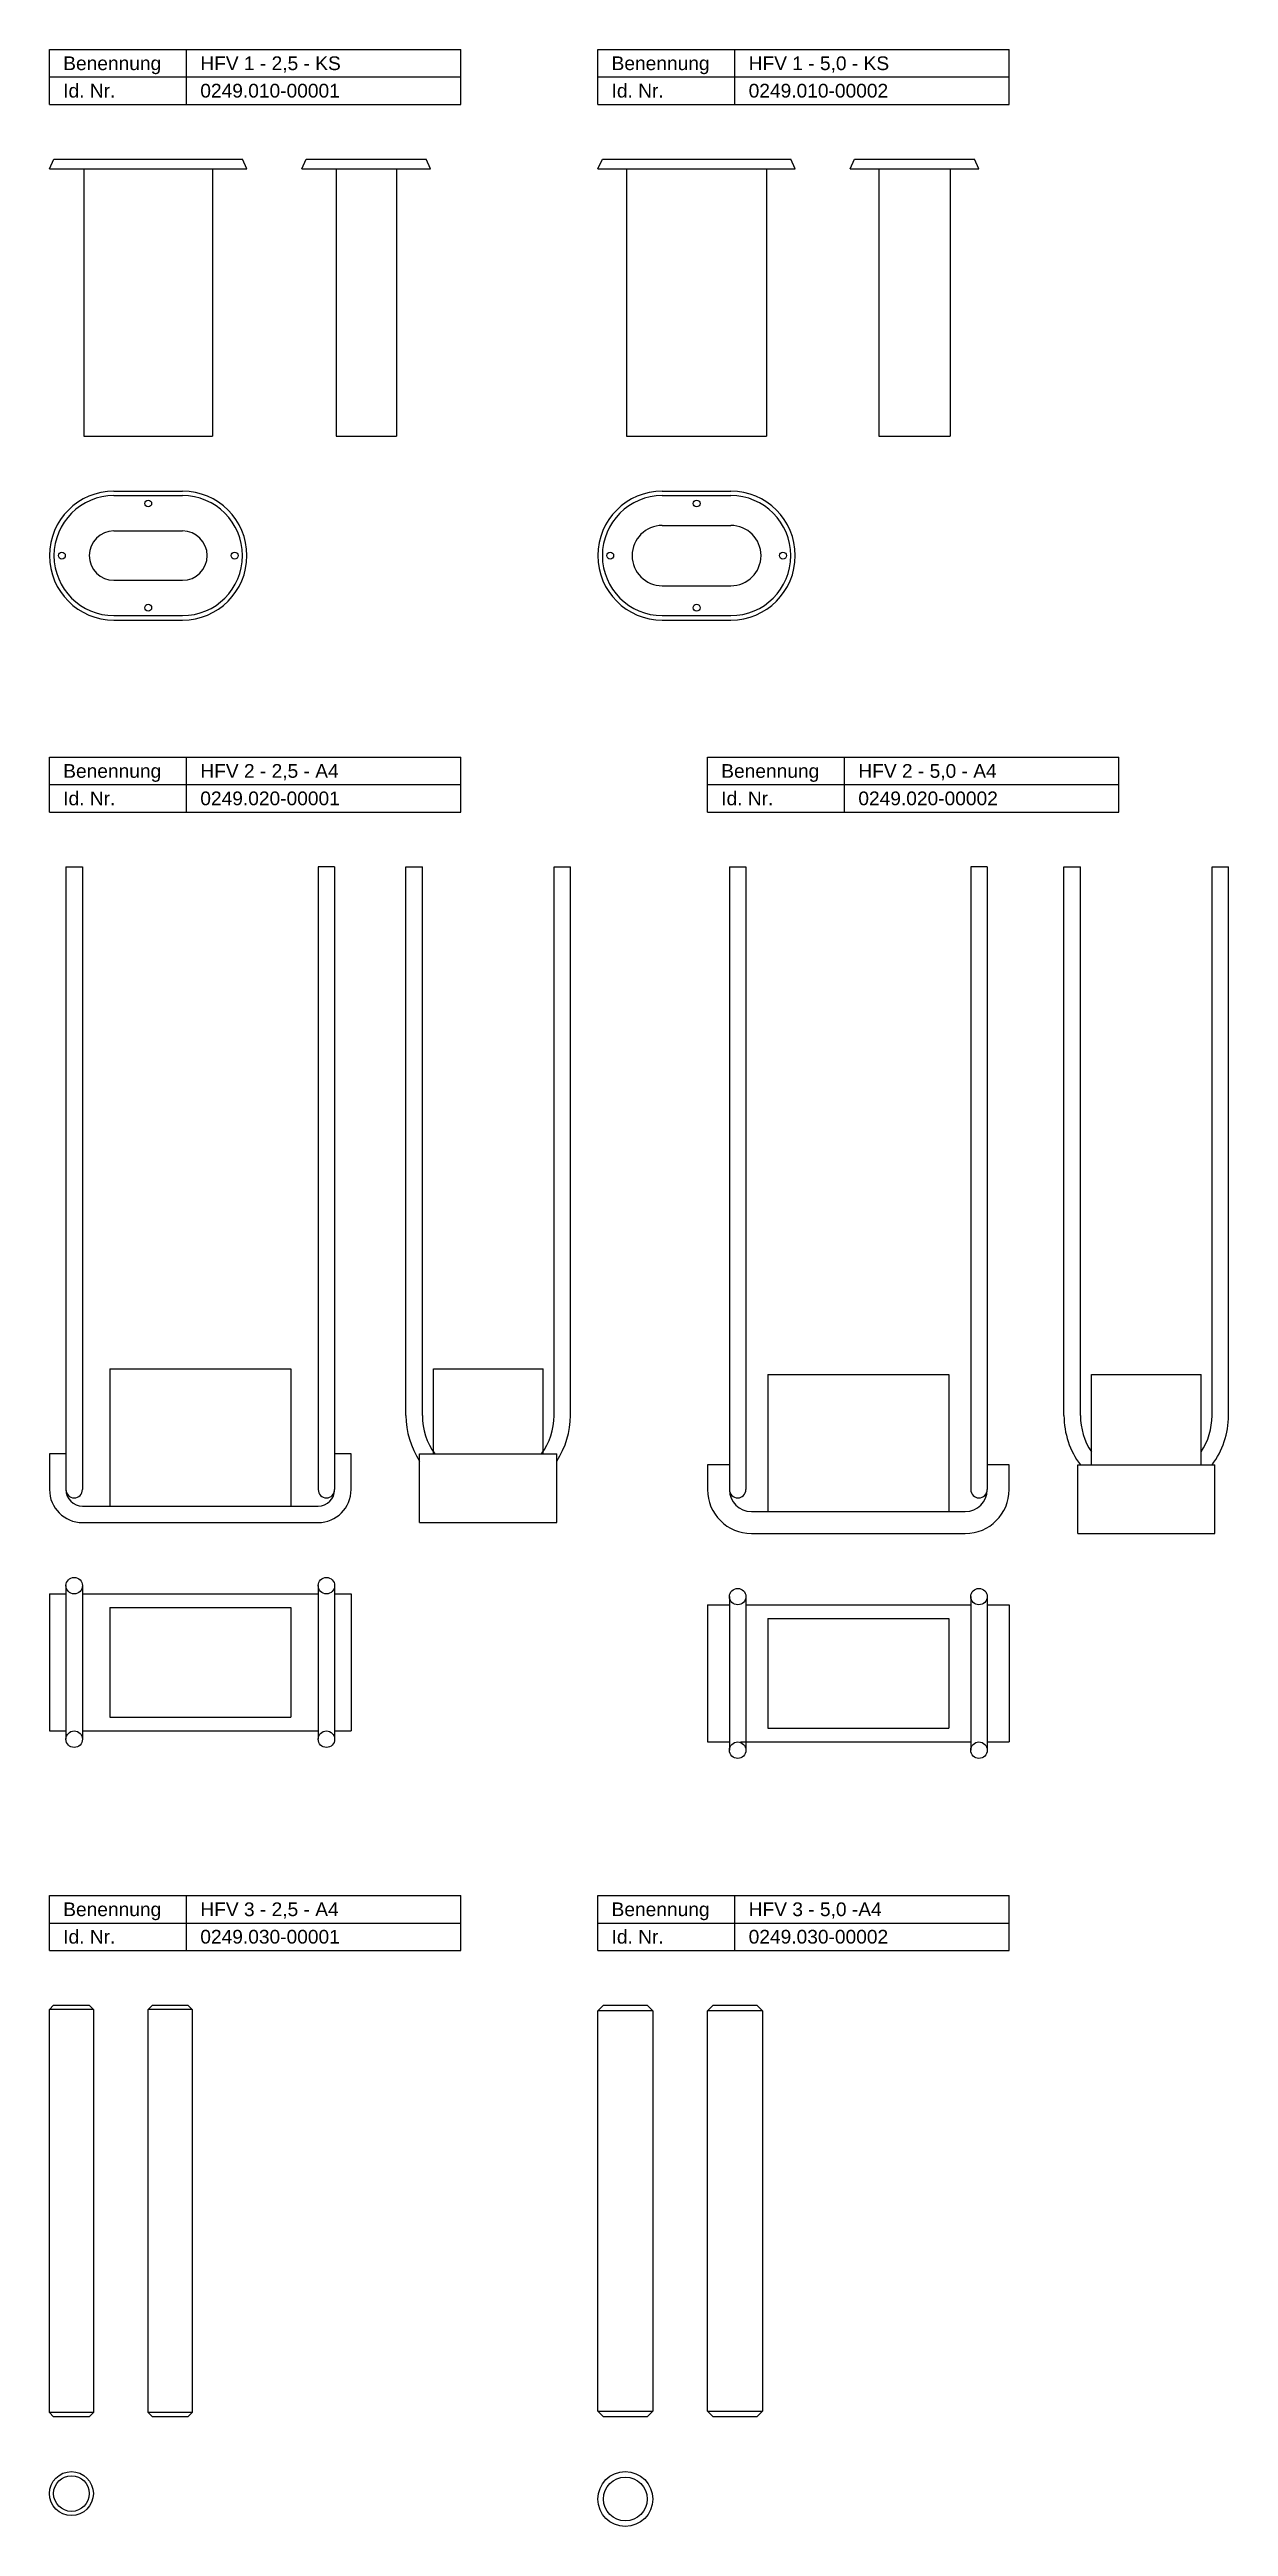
# Model space of a CAD drawing. Header units: millimetres. Extents: x 77 to 507, y 249 to 2936.
# Drawn here: x 77 to 507, y 2033 to 2936 of the extents above; entities that cross this region are included whole.
import ezdxf

# ---------------------------------------------------------------- set-up
doc = ezdxf.new("R2010")
doc.units = ezdxf.units.MM
doc.header["$LTSCALE"] = 15
doc.layers.add('HALFEN', color=2, linetype='CONTINUOUS')
doc.styles.add('ARIAL50', font='ARIAL.TTF', dxfattribs={"height": 5})

msp = doc.modelspace()

# ---------------------------------------------------------------- texts
at = {"layer": 'HALFEN', "style": 'ARIAL50'}
for s, p in [('Benennung', (82.25, 2928.75)), ('HFV 1 - 2,5 - KS', (132.25, 2928.75)), ('Benennung', (282.25, 2928.75)), ('HFV 1 - 5,0 - KS', (332.25, 2928.75)), ('Id. Nr.', (82.25, 2918.75)), ('0249.010-00001', (132.25, 2918.75)), ('Id. Nr.', (282.25, 2918.75)), ('0249.010-00002', (332.25, 2918.75)), ('Benennung', (82.25, 2670.75)), ('HFV 2 - 2,5 - A4', (132.25, 2670.75)), ('Benennung', (322.25, 2670.75)), ('HFV 2 - 5,0 - A4', (372.25, 2670.75)), ('Id. Nr.', (82.25, 2660.75)), ('0249.020-00001', (132.25, 2660.75)), ('Id. Nr.', (322.25, 2660.75)), ('0249.020-00002', (372.25, 2660.75)), ('Benennung', (82.25, 2255.75)), ('HFV 3 - 2,5 - A4', (132.25, 2255.75)), ('Benennung', (282.25, 2255.75)), ('HFV 3 - 5,0 -A4', (332.25, 2255.75)), ('Id. Nr.', (82.25, 2245.75)), ('0249.030-00001', (132.25, 2245.75)), ('Id. Nr.', (282.25, 2245.75)), ('0249.030-00002', (332.25, 2245.75))]:
    msp.add_text(s, height=5, dxfattribs=at).set_placement(p)

# ---------------------------------------------------------------- linework, layer by layer
at = {"layer": 'HALFEN'}
for p, q in [((77.25, 2936.25), (227.25, 2936.25)), ((77.25, 2916.25), (77.25, 2936.25)), ((127.25, 2916.25), (127.25, 2936.25)), ((227.25, 2916.25), (227.25, 2936.25)), ((277.25, 2936.25), (427.25, 2936.25)), ((277.25, 2916.25), (277.25, 2936.25)), ((327.25, 2916.25), (327.25, 2936.25)), ((427.25, 2916.25), (427.25, 2936.25)), ((77.25, 2926.25), (227.25, 2926.25)), ((277.25, 2926.25), (427.25, 2926.25)), ((77.25, 2916.25), (227.25, 2916.25)), ((277.25, 2916.25), (427.25, 2916.25)), ((77.25, 2892.75), (78.88, 2896.25)), ((77.25, 2892.75), (149.25, 2892.75)), ((78.88, 2896.25), (147.62, 2896.25)), ((89.75, 2892.75), (89.75, 2795.25)), ((136.75, 2892.75), (136.75, 2795.25)), ((149.25, 2892.75), (147.62, 2896.25)), ((169.25, 2892.75), (170.88, 2896.25)), ((169.25, 2892.75), (216.25, 2892.75)), ((170.88, 2896.25), (214.62, 2896.25)), ((181.75, 2892.75), (181.75, 2795.25)), ((203.75, 2892.75), (203.75, 2795.25)), ((216.25, 2892.75), (214.62, 2896.25)), ((277.25, 2892.75), (278.88, 2896.25)), ((277.25, 2892.75), (349.25, 2892.75)), ((278.88, 2896.25), (347.62, 2896.25)), ((287.75, 2892.75), (287.75, 2795.25)), ((338.75, 2892.75), (338.75, 2795.25)), ((349.25, 2892.75), (347.62, 2896.25)), ((369.25, 2892.75), (370.88, 2896.25)), ((369.25, 2892.75), (416.25, 2892.75)), ((370.88, 2896.25), (414.62, 2896.25)), ((379.75, 2892.75), (379.75, 2795.25)), ((405.75, 2892.75), (405.75, 2795.25)), ((416.25, 2892.75), (414.62, 2896.25)), ((89.75, 2795.25), (136.75, 2795.25)), ((181.75, 2795.25), (203.75, 2795.25)), ((287.75, 2795.25), (338.75, 2795.25)), ((379.75, 2795.25), (405.75, 2795.25)), ((100.75, 2775.25), (125.75, 2775.25)), ((100.75, 2773.62), (125.75, 2773.62)), ((300.75, 2775.25), (325.75, 2775.25)), ((300.75, 2773.62), (325.75, 2773.62)), ((100.75, 2760.75), (125.75, 2760.75)), ((300.75, 2762.75), (325.75, 2762.75)), ((100.75, 2742.75), (125.75, 2742.75)), ((300.75, 2740.75), (325.75, 2740.75)), ((100.75, 2729.88), (125.75, 2729.88)), ((100.75, 2728.25), (125.75, 2728.25)), ((300.75, 2729.88), (325.75, 2729.88)), ((300.75, 2728.25), (325.75, 2728.25)), ((77.25, 2678.25), (227.25, 2678.25)), ((77.25, 2658.25), (77.25, 2678.25)), ((127.25, 2658.25), (127.25, 2678.25)), ((227.25, 2658.25), (227.25, 2678.25)), ((317.25, 2678.25), (467.25, 2678.25)), ((317.25, 2658.25), (317.25, 2678.25)), ((367.25, 2658.25), (367.25, 2678.25)), ((467.25, 2658.25), (467.25, 2678.25)), ((77.25, 2668.25), (227.25, 2668.25)), ((317.25, 2668.25), (467.25, 2668.25)), ((77.25, 2658.25), (227.25, 2658.25)), ((317.25, 2658.25), (467.25, 2658.25)), ((83.25, 2638.25), (83.25, 2411.25)), ((83.25, 2638.25), (89.25, 2638.25)), ((89.25, 2638.25), (89.25, 2411.25)), ((175.25, 2638.25), (175.25, 2411.25)), ((181.25, 2638.25), (175.25, 2638.25)), ((181.25, 2638.25), (181.25, 2411.25)), ((207.25, 2638.25), (213.25, 2638.25)), ((207.25, 2438.25), (207.25, 2638.25)), ((213.25, 2438.25), (213.25, 2638.25)), ((261.25, 2438.25), (261.25, 2638.25)), ((261.25, 2638.25), (267.25, 2638.25)), ((267.25, 2438.25), (267.25, 2638.25)), ((325.25, 2638.25), (325.25, 2411.25)), ((325.25, 2638.25), (331.25, 2638.25)), ((331.25, 2638.25), (331.25, 2411.25)), ((413.25, 2638.25), (413.25, 2411.25)), ((419.25, 2638.25), (413.25, 2638.25)), ((419.25, 2638.25), (419.25, 2411.25)), ((447.25, 2438.25), (447.25, 2638.25)), ((447.25, 2638.25), (453.25, 2638.25)), ((453.25, 2438.25), (453.25, 2638.25)), ((501.25, 2438.25), (501.25, 2638.25)), ((501.25, 2638.25), (507.25, 2638.25)), ((507.25, 2438.25), (507.25, 2638.25)), ((99.25, 2455.25), (165.25, 2455.25)), ((99.25, 2455.25), (99.25, 2405.25)), ((165.25, 2455.25), (165.25, 2405.25)), ((217.25, 2455.25), (257.25, 2455.25)), ((217.25, 2424.25), (217.25, 2455.25)), ((257.25, 2424.25), (257.25, 2455.25)), ((339.25, 2453.25), (339.25, 2403.25)), ((339.25, 2453.25), (405.25, 2453.25)), ((405.25, 2453.25), (405.25, 2403.25)), ((457.25, 2453.25), (497.25, 2453.25)), ((457.25, 2420.25), (457.25, 2453.25)), ((497.25, 2420.25), (497.25, 2453.25)), ((77.25, 2424.25), (77.25, 2411.25)), ((83.25, 2424.25), (77.25, 2424.25)), ((187.25, 2424.25), (181.25, 2424.25)), ((187.25, 2411.25), (187.25, 2424.25)), ((212.25, 2399.25), (212.25, 2424.25)), ((212.25, 2424.25), (262.25, 2424.25)), ((262.25, 2399.25), (262.25, 2424.25)), ((317.25, 2420.25), (317.25, 2411.25)), ((325.25, 2420.25), (317.25, 2420.25)), ((427.25, 2420.25), (419.25, 2420.25)), ((427.25, 2411.25), (427.25, 2420.25)), ((452.25, 2420.25), (502.25, 2420.25)), ((452.25, 2395.25), (452.25, 2420.25)), ((502.25, 2395.25), (502.25, 2420.25)), ((89.25, 2405.25), (175.25, 2405.25)), ((333.25, 2403.25), (411.25, 2403.25)), ((89.25, 2399.25), (175.25, 2399.25)), ((212.25, 2399.25), (262.25, 2399.25)), ((333.25, 2395.25), (411.25, 2395.25)), ((452.25, 2395.25), (502.25, 2395.25)), ((83.25, 2376.25), (83.25, 2320.25)), ((89.25, 2376.25), (89.25, 2320.25)), ((175.25, 2376.25), (175.25, 2320.25)), ((181.25, 2376.25), (181.25, 2320.25)), ((77.25, 2373.25), (77.25, 2323.25)), ((77.25, 2373.25), (83.25, 2373.25)), ((89.25, 2373.25), (175.25, 2373.25)), ((99.25, 2368.25), (99.25, 2328.25)), ((99.25, 2368.25), (165.25, 2368.25)), ((165.25, 2368.25), (165.25, 2328.25)), ((181.25, 2373.25), (187.25, 2373.25)), ((187.25, 2373.25), (187.25, 2323.25)), ((317.25, 2369.25), (317.25, 2319.25)), ((317.25, 2369.25), (325.25, 2369.25)), ((325.25, 2372.25), (325.25, 2316.25)), ((331.25, 2372.25), (331.25, 2316.25)), ((331.25, 2369.25), (413.25, 2369.25)), ((413.25, 2372.25), (413.25, 2316.25)), ((419.25, 2372.25), (419.25, 2316.25)), ((419.25, 2369.25), (427.25, 2369.25)), ((427.25, 2369.25), (427.25, 2319.25)), ((339.25, 2364.25), (405.25, 2364.25)), ((339.25, 2364.25), (339.25, 2324.25)), ((405.25, 2364.25), (405.25, 2324.25)), ((77.25, 2323.25), (83.25, 2323.25)), ((89.25, 2323.25), (175.25, 2323.25)), ((99.25, 2328.25), (165.25, 2328.25)), ((181.25, 2323.25), (187.25, 2323.25)), ((339.25, 2324.25), (405.25, 2324.25)), ((317.25, 2319.25), (325.25, 2319.25)), ((329.25, 2319.25), (413.25, 2319.25)), ((419.25, 2319.25), (427.25, 2319.25)), ((77.25, 2263.25), (227.25, 2263.25)), ((77.25, 2243.25), (77.25, 2263.25)), ((127.25, 2243.25), (127.25, 2263.25)), ((227.25, 2243.25), (227.25, 2263.25)), ((277.25, 2263.25), (427.25, 2263.25)), ((277.25, 2243.25), (277.25, 2263.25)), ((327.25, 2243.25), (327.25, 2263.25)), ((427.25, 2243.25), (427.25, 2263.25)), ((77.25, 2253.25), (227.25, 2253.25)), ((277.25, 2253.25), (427.25, 2253.25)), ((77.25, 2243.25), (227.25, 2243.25)), ((277.25, 2243.25), (427.25, 2243.25)), ((78.75, 2223.25), (77.25, 2221.75)), ((77.25, 2074.75), (77.25, 2221.75)), ((93.25, 2221.75), (77.25, 2221.75)), ((78.75, 2223.25), (91.75, 2223.25)), ((91.75, 2223.25), (93.25, 2221.75)), ((93.25, 2221.75), (93.25, 2074.75)), ((113.25, 2221.75), (114.75, 2223.25)), ((113.25, 2074.75), (113.25, 2221.75)), ((129.25, 2221.75), (113.25, 2221.75)), ((114.75, 2223.25), (127.75, 2223.25)), ((129.25, 2221.75), (127.75, 2223.25)), ((129.25, 2221.75), (129.25, 2074.75)), ((277.25, 2221.25), (279.25, 2223.25)), ((279.25, 2223.25), (295.25, 2223.25)), ((295.25, 2223.25), (297.25, 2221.25)), ((317.25, 2221.25), (319.25, 2223.25)), ((319.25, 2223.25), (335.25, 2223.25)), ((335.25, 2223.25), (337.25, 2221.25)), ((277.25, 2075.25), (277.25, 2221.25)), ((297.25, 2221.25), (277.25, 2221.25)), ((297.25, 2221.25), (297.25, 2075.25)), ((317.25, 2075.25), (317.25, 2221.25)), ((337.25, 2221.25), (317.25, 2221.25)), ((337.25, 2221.25), (337.25, 2075.25)), ((78.75, 2073.25), (77.25, 2074.75)), ((93.25, 2074.75), (77.25, 2074.75)), ((91.75, 2073.25), (78.75, 2073.25)), ((93.25, 2074.75), (91.75, 2073.25)), ((113.25, 2074.75), (114.75, 2073.25)), ((129.25, 2074.75), (113.25, 2074.75)), ((127.75, 2073.25), (114.75, 2073.25)), ((127.75, 2073.25), (129.25, 2074.75)), ((277.25, 2075.25), (297.25, 2075.25)), ((279.25, 2073.25), (277.25, 2075.25)), ((295.25, 2073.25), (279.25, 2073.25)), ((297.25, 2075.25), (295.25, 2073.25)), ((319.25, 2073.25), (317.25, 2075.25)), ((317.25, 2075.25), (337.25, 2075.25)), ((335.25, 2073.25), (319.25, 2073.25)), ((337.25, 2075.25), (335.25, 2073.25))]:
    msp.add_line(p, q, dxfattribs=at)
for centre, radius in [((113.25, 2770.75), 1.25), ((313.25, 2770.75), 1.25), ((81.75, 2751.75), 1.25), ((144.75, 2751.75), 1.25), ((281.75, 2751.75), 1.25), ((344.75, 2751.75), 1.25), ((113.25, 2732.75), 1.25), ((313.25, 2732.75), 1.25), ((86.25, 2376.25), 3), ((178.25, 2376.25), 3), ((328.25, 2372.25), 3), ((416.25, 2372.25), 3), ((86.25, 2320.25), 3), ((178.25, 2320.25), 3), ((328.25, 2316.25), 3), ((416.25, 2316.25), 3), ((85.25, 2045.25), 8), ((85.25, 2045.25), 6.5), ((287.25, 2043.25), 10), ((287.25, 2043.25), 8)]:
    msp.add_circle(centre, radius, dxfattribs=at)
for centre, radius, start, end in [((100.75, 2751.75), 23.5, 90, 270), ((100.75, 2751.75), 23.5, 90, 270), ((100.75, 2751.75), 21.87, 90, 270), ((125.75, 2751.75), 23.5, 270, 90), ((125.75, 2751.75), 21.87, 270, 90), ((300.75, 2751.75), 23.5, 90, 270), ((300.75, 2751.75), 23.5, 90, 270), ((300.75, 2751.75), 21.87, 90, 270), ((325.75, 2751.75), 23.5, 270, 90), ((325.75, 2751.75), 21.87, 270, 90), ((100.75, 2751.75), 9, 90, 270), ((125.75, 2751.75), 9, 270, 90), ((300.75, 2751.75), 11, 90, 270), ((325.75, 2751.75), 11, 270, 90), ((237.25, 2438.25), 30, 180, 213.55731), ((237.25, 2438.25), 24, 180, 215.68533), ((237.25, 2438.25), 24, 324.31467, 0), ((237.25, 2438.25), 30, 326.44269, 0), ((477.25, 2438.25), 30, 180, 216.8699), ((477.25, 2438.25), 24, 180, 213.55731), ((477.25, 2438.25), 24, 326.44269, 0), ((477.25, 2438.25), 30, 323.1301, 0), ((89.25, 2411.25), 12, 180, 270), ((89.25, 2411.25), 6, 180, 270), ((86.25, 2411.25), 3, 180, 0), ((175.25, 2411.25), 6, 270, 0), ((175.25, 2411.25), 12, 270, 0), ((178.25, 2411.25), 3, 180, 0), ((333.25, 2411.25), 16, 180, 270), ((328.25, 2411.25), 3, 180, 0), ((333.25, 2411.25), 8, 180, 270), ((411.25, 2411.25), 8, 270, 0), ((411.25, 2411.25), 16, 270, 0), ((416.25, 2411.25), 3, 180, 0)]:
    msp.add_arc(centre, radius, start, end, dxfattribs=at)

msp.set_redraw_order([(e.dxf.handle, doc.entitydb.next_handle()) for e in msp.query("TEXT MTEXT ATTDEF DIMENSION ARC_DIMENSION")])  # texts and dimensions are drawn at this point

doc.saveas('drawing.dxf')
